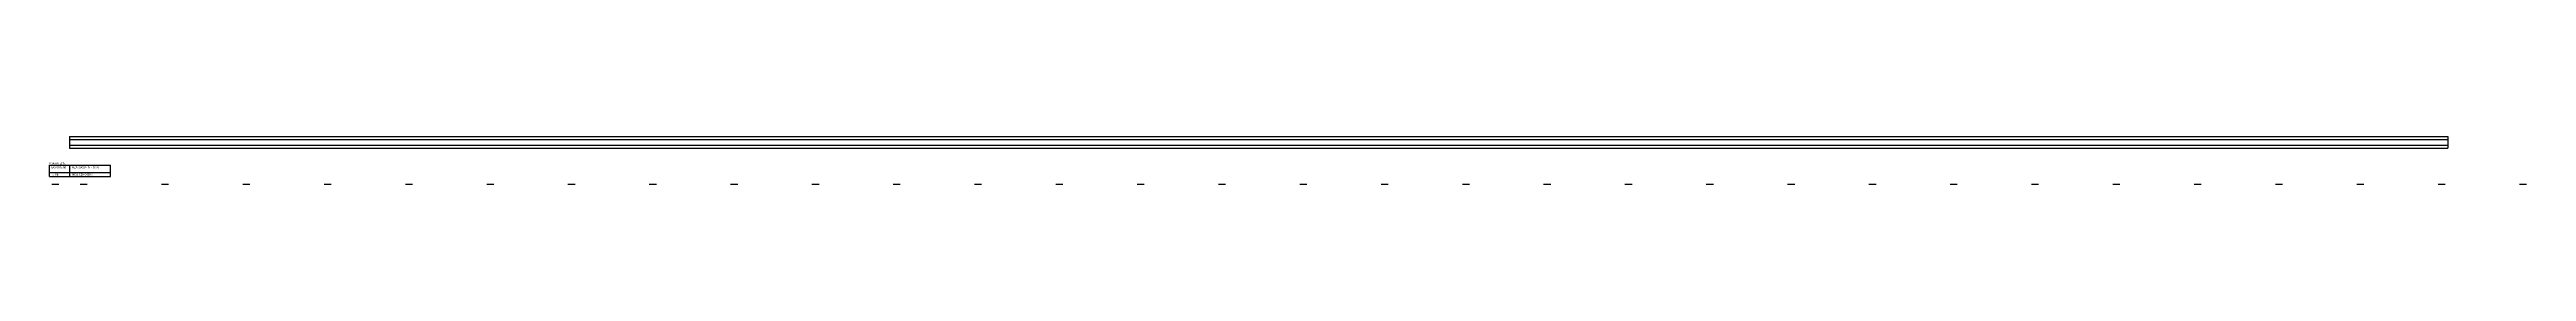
# Model space of a CAD drawing. Header units: millimetres. Extents: x -218 to 5901, y -4888 to 2743.
# Drawn here: x -218 to 5875, y -4759 to -4640 of the extents above; entities that cross this region are included whole.
import ezdxf

# ---------------------------------------------------------------- set-up
doc = ezdxf.new("R2010")
doc.units = ezdxf.units.MM
doc.header["$LTSCALE"] = 10
doc.layers.add('HALFEN', color=2, linetype='CONTINUOUS')
doc.styles.add('ARIAL50', font='arial.ttf', dxfattribs={"height": 5})

msp = doc.modelspace()

# ---------------------------------------------------------------- linework, layer by layer
at = {"layer": 'HALFEN'}
for p, q in [((-168.7, -4639.8), (5681.3, -4639.8)), ((-168.7, -4639.8), (-168.7, -4668.8)), ((-168.7, -4647.3), (5681.3, -4647.3)), ((-168.7, -4661.3), (5681.3, -4661.3)), ((-168.7, -4668.8), (5681.3, -4668.8)), ((5681.3, -4639.8), (5681.3, -4668.8)), ((-217.7, -4710.8), (-67.7, -4710.8)), ((-217.7, -4738.8), (-217.7, -4710.8)), ((-217.7, -4728.8), (-67.7, -4728.8)), ((-217.7, -4738.8), (-67.7, -4738.8)), ((-167.7, -4738.8), (-167.7, -4710.8)), ((-67.7, -4738.8), (-67.7, -4710.8)), ((-194.5, -4758.8), (-212, -4758.8)), ((-125, -4758.8), (-142.5, -4758.8)), ((75, -4758.8), (57.5, -4758.8)), ((275, -4758.8), (257.5, -4758.8)), ((475, -4758.8), (457.5, -4758.8)), ((675, -4758.8), (657.5, -4758.8)), ((875, -4758.8), (857.5, -4758.8)), ((1075, -4758.8), (1057.5, -4758.8)), ((1275, -4758.8), (1257.5, -4758.8)), ((1475, -4758.8), (1457.5, -4758.8)), ((1675, -4758.8), (1657.5, -4758.8)), ((1875, -4758.8), (1857.5, -4758.8)), ((2075, -4758.8), (2057.5, -4758.8)), ((2275, -4758.8), (2257.5, -4758.8)), ((2475, -4758.8), (2457.5, -4758.8)), ((2675, -4758.8), (2657.5, -4758.8)), ((2875, -4758.8), (2857.5, -4758.8)), ((3075, -4758.8), (3057.5, -4758.8)), ((3275, -4758.8), (3257.5, -4758.8)), ((3475, -4758.8), (3457.5, -4758.8)), ((3675, -4758.8), (3657.5, -4758.8)), ((3875, -4758.8), (3857.5, -4758.8)), ((4075, -4758.8), (4057.5, -4758.8)), ((4275, -4758.8), (4257.5, -4758.8)), ((4475, -4758.8), (4457.5, -4758.8)), ((4675, -4758.8), (4657.5, -4758.8)), ((4875, -4758.8), (4857.5, -4758.8)), ((5075, -4758.8), (5057.5, -4758.8)), ((5275, -4758.8), (5257.5, -4758.8)), ((5475, -4758.8), (5457.5, -4758.8)), ((5675, -4758.8), (5657.5, -4758.8)), ((5875, -4758.8), (5857.5, -4758.8))]:
    msp.add_line(p, q, dxfattribs=at)

# ---------------------------------------------------------------- texts
at = {"layer": 'HALFEN', "style": 'ARIAL50'}
for s, p in [('feuerverzinkt', (-217.7, -4708.3)), ('Benennung', (-212.7, -4718.3)), ('Id. Nr.', (-212.7, -4736.3)), ('0002.010-00003', (-162.7, -4736.3)), ('HZA 29/20 - fv - 6070', (-162.7, -4718.3))]:
    msp.add_text(s, height=5, dxfattribs=at).set_placement(p)

doc.saveas('drawing.dxf')
